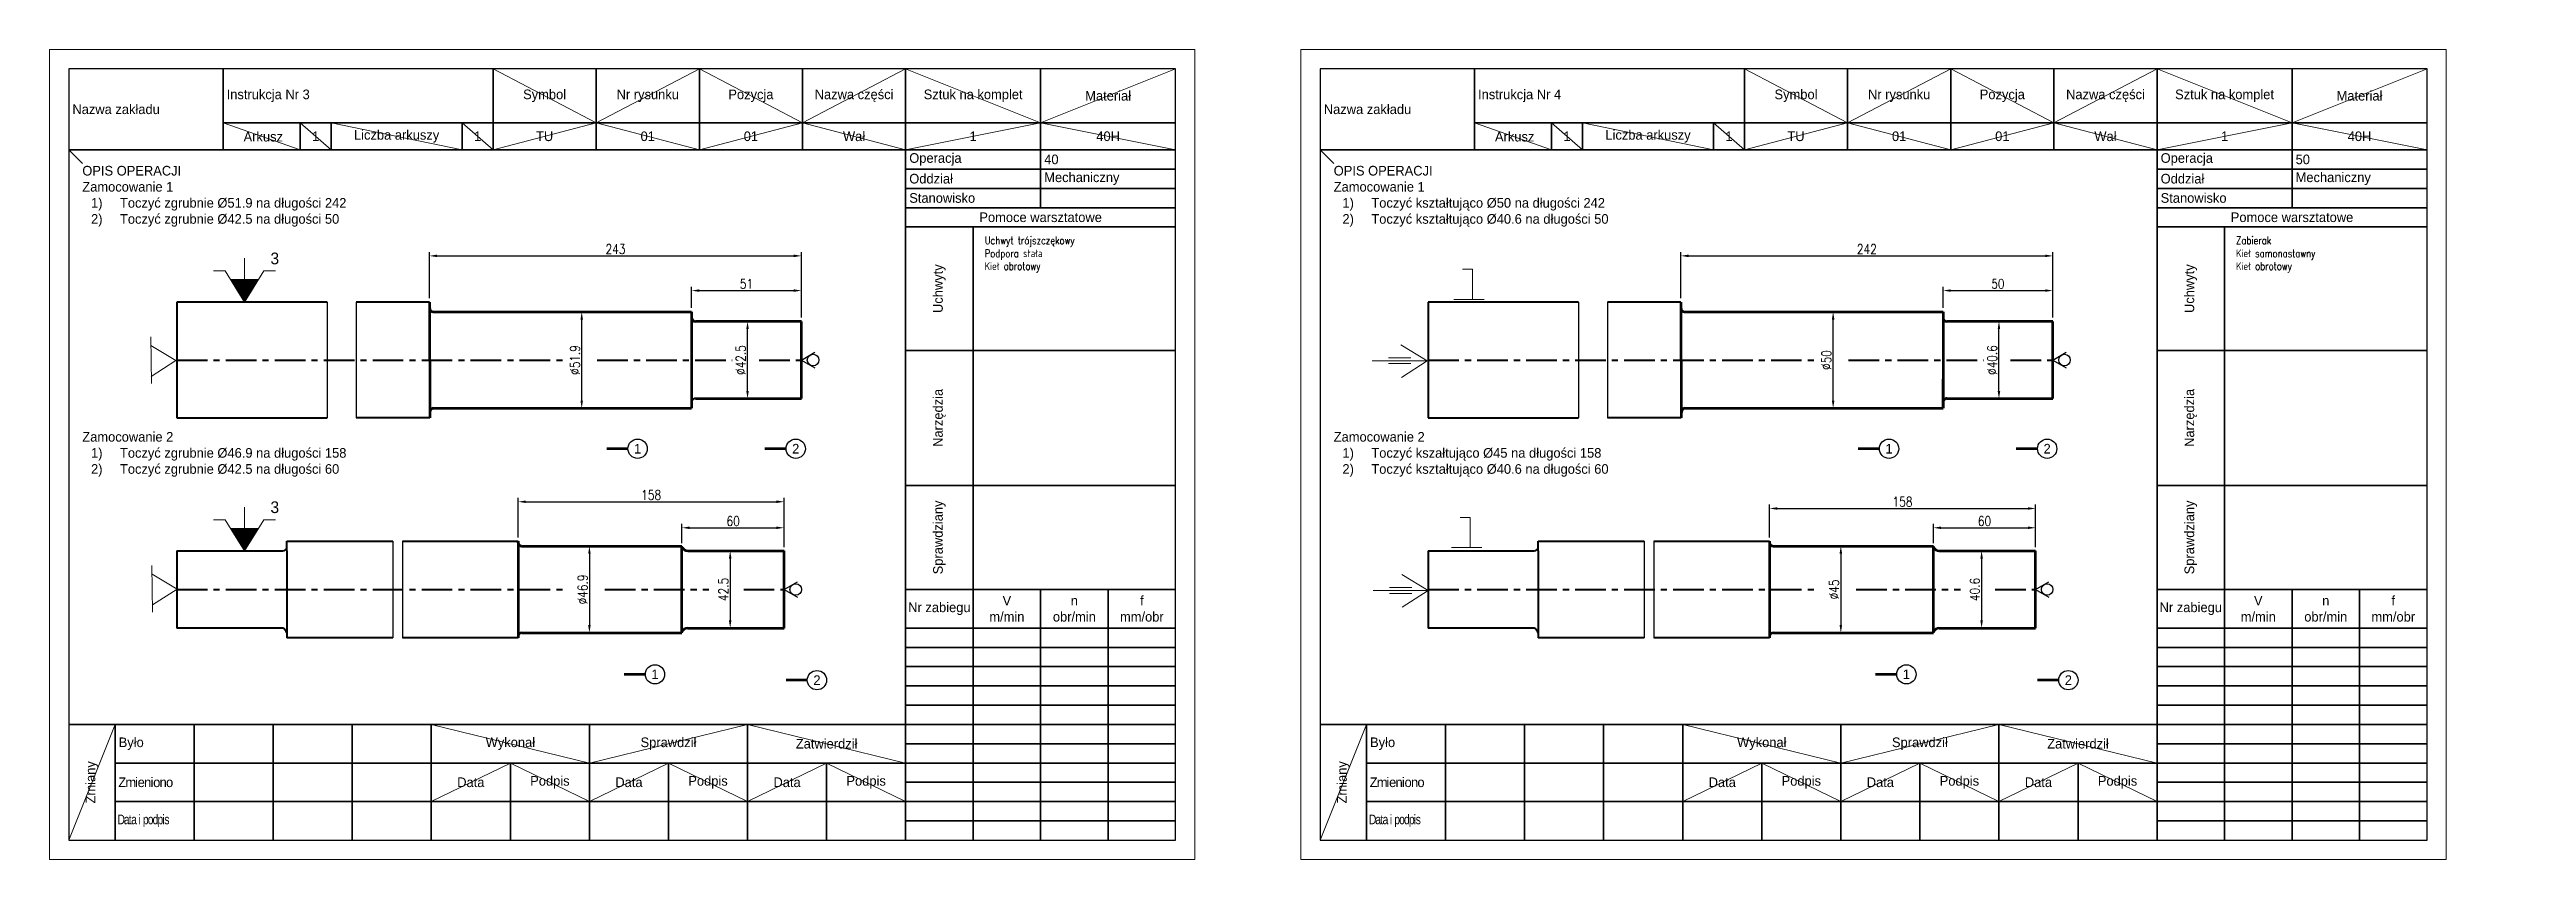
# Model space of a CAD drawing. Extents: x 817 to 2370, y -486 to 502.
# Drawn here: x 1728 to 2370, y -258 to -48 of the extents above; entities that cross this region are included whole.
import ezdxf

# ---------------------------------------------------------------- set-up
doc = ezdxf.new("R2010")
doc.units = 0
doc.header["$LTSCALE"] = 0.25
doc.header["$PDMODE"] = 2
doc.header["$PDSIZE"] = -5
doc.linetypes.add('CENTER', pattern=[50.8, 31.75, -6.35, 6.35, -6.35])
doc.layers.get('0').update_dxf_attribs({"color": 8, "linetype": 'CONTINUOUS'})
doc.layers.get('Defpoints').update_dxf_attribs({"linetype": 'CONTINUOUS'})
for name, color, linetype, lineweight in [('1', 7, 'CONTINUOUS', 30), ('AM_4', 3, 'CONTINUOUS', 25), ('AM_5', 3, 'CONTINUOUS', 25), ('AM_6', 2, 'CONTINUOUS', 35), ('AM_9', 253, 'CONTINUOUS', 0), ('Gruba linia', 7, 'CONTINUOUS', 50), ('wymiary', 100, 'CONTINUOUS', 20)]:
    doc.layers.add(name, color=color, linetype=linetype, lineweight=lineweight)
for name, color, linetype in [('Krawędzie', 7, 'CONTINUOUS'), ('Kreskowania i linie pomocnicze', 2, 'CONTINUOUS'), ('Osie', 2, 'CENTER')]:
    doc.layers.add(name, color=color, linetype=linetype)
doc.styles.add('ROMANS', font='romans', dxfattribs={"width": 0.8})
doc.linetypes.add('Amzigzag', pattern='A,0.0001,[136,genltshp.shx,S=0.04,R=0,X=0,Y=0],-11', length=11.0001)
doc.dimstyles.new('standard$0', dxfattribs={"dimtxt": 2.5, "dimasz": 2, "dimexe": 1, "dimexo": 1, "dimgap": 0.5, "dimtad": 1, "dimdec": 3, "dimrnd": 0.1, "dimzin": 12, "dimdsep": 46, "dimtxsty": 'ROMANS', "dimcen": 2.5, "dimclrd": 2, "dimclre": 2, "dimclrt": 256, "dimadec": 0, "dimazin": 0, "dimtfac": 0.72, "dimtdec": 3, "dimtmove": 0, "dimatfit": 0, "dimfxl": 1, "dimtvp": 0.72, "dimtolj": 1, "dimtzin": 12, "dimarcsym": 0})

msp = doc.modelspace()

# ---------------------------------------------------------------- texts
at = {"char_height": 2.5, "attachment_point": 1}
for s, insert in [('OPIS OPERACJI\\PZamocowanie 1\\P\\pxi-3,l3.90476,t3.90476;1)^IToczyć zgrubnie %%C51.9 na długości 242\\P2)^IToczyć zgrubnie %%C42.5 na długości 50', (1736, -78.6667)), ('OPIS OPERACJI\\PZamocowanie 1\\P\\pxi-3,l3.90476,t3.90476;1)^IToczyć kształtująco %%C50 na długości 242\\P2)^IToczyć kształtująco %%C40.6 na długości 50', (2060.5, -78.6667)), ('Zamocowanie 2\\P\\pxi-3,l3.90476,t3.90476;1)^IToczyć zgrubnie %%C46.9 na długości 158\\P2)^IToczyć zgrubnie %%C42.5 na długości 60', (1736, -147.6667)), ('Zamocowanie 2\\P\\pxi-3,l3.90476,t3.90476;1)^IToczyć kszałtująco %%C45 na długości 158\\P2)^IToczyć kształtująco %%C40.6 na długości 60', (2060.5, -147.6667))]:
    msp.add_mtext_dynamic_manual_height_columns(s, width=207.612669, gutter_width=12.5, heights=[0], dxfattribs=dict(at, insert=insert))
at = {"layer": '1', "char_height": 2.5, "attachment_point": 5}
for s, insert in [('1', (1880, -152)), ('2', (1921, -152)), ('2', (1921, -152)), ('1', (2204.5, -152)), ('2', (2245.5, -152)), ('2', (2245.5, -152)), ('1', (1884.5, -210.5)), ('2', (1926.5, -212)), ('2', (1926.5, -212)), ('1', (2209, -210.5)), ('2', (2251, -212)), ('2', (2251, -212))]:
    msp.add_mtext_dynamic_manual_height_columns(s, width=13.096774, gutter_width=12.5, heights=[0], dxfattribs=dict(at, insert=insert))
at = {"layer": 'AM_6', "char_height": 2.5}
for s, width, heights, insert, attachment_point in [(' Nazwa zakładu', 40, [16.375], (1732.5, -64), 4), ('Symbol', 26.75, [0], (1855.875, -60.5), 5), ('Nr rysunku', 26.75, [0], (1882.625, -60.5), 5), ('Pozycja', 26.75, [0], (1909.375, -60.5), 5), ('Nazwa części', 21.17559, [14.3491], (1936.125, -60.5), 5), ('Sztuk na komplet', 27.982124, [11.8269], (1967, -60.5), 5), ('Materiał', 35, [0], (2002, -60.5), 5), (' Nazwa zakładu', 40, [16.375], (2057, -64), 4), ('Symbol', 26.75, [0], (2180.375, -60.5), 5), ('Nr rysunku', 26.75, [0], (2207.125, -60.5), 5), ('Pozycja', 26.75, [0], (2233.875, -60.5), 5), ('Nazwa części', 21.17559, [14.3491], (2260.625, -60.5), 5), ('Sztuk na komplet', 27.982124, [11.8269], (2291.5, -60.5), 5), ('Materiał', 35, [0], (2326.5, -60.5), 5), ('Arkusz', 17.471147, [0], (1782.9249, -71.1057), 5), ('1', 8, [0], (1796.5, -71), 5), ('Liczba arkuszy', 40.01292, [0], (1817.5, -71), 5), ('1', 8, [0], (1838.5, -71), 5), ('{\\C1;TU}', 26.75, [0], (1855.875, -71), 5), ('01', 26.75, [0], (1882.625, -71), 5), ('01', 26.75, [0], (1909.375, -71), 5), ('Wał', 26.75, [0], (1936.125, -71), 5), ('1', 35, [0], (1967, -71), 5), ('{\\C1;40H}', 35, [0], (2002, -71), 5), ('Arkusz', 17.471147, [0], (2107.4249, -71.1057), 5), ('1', 8, [0], (2121, -71), 5), ('Liczba arkuszy', 40.01292, [0], (2142, -71), 5), ('1', 8, [0], (2163, -71), 5), ('{\\C1;TU}', 26.75, [0], (2180.375, -71), 5), ('01', 26.75, [0], (2207.125, -71), 5), ('01', 26.75, [0], (2233.875, -71), 5), ('Wał', 26.75, [0], (2260.625, -71), 5), ('1', 35, [0], (2291.5, -71), 5), ('{\\C1;40H}', 35, [0], (2326.5, -71), 5), (' Operacja', 35, [0], (1949.5, -77), 4), (' Operacja', 35, [0], (2274, -77), 4), (' Oddział', 35, [0], (1949.5, -82), 4), (' Mechaniczny', 35, [0], (1984.5, -82), 4), (' Oddział', 35, [0], (2274, -82), 4), (' Mechaniczny', 35, [0], (2309, -82), 4), (' Stanowisko', 35, [0], (1949.5, -87), 4), (' Stanowisko', 35, [0], (2274, -87), 4), ('Pomoce warsztatowe', 70, [0], (1984.5, -92), 5), ('Pomoce warsztatowe', 70, [0], (2309, -92), 5), ('Nr zabiegu', 17.499984, [0], (1958.25, -193.5), 5), ('V\\Pm/min', 17.5, [0], (1975.75, -193.5), 5), ('n\\Pobr/min', 17.499992, [0], (1993.25, -193.5), 5), ('f\\Pmm/obr', 17.500008, [0], (2010.75, -193.5), 5), ('Nr zabiegu', 17.499984, [0], (2282.75, -193.5), 5), ('V\\Pm/min', 17.5, [0], (2300.25, -193.5), 5), ('n\\Pobr/min', 17.499992, [0], (2317.75, -193.5), 5), ('f\\Pmm/obr', 17.500008, [0], (2335.25, -193.5), 5), (' Było', 20.5, [0], (1744.5, -228.5), 4), ('Wykonał', 41, [0], (1847, -228.5), 5), ('Sprawdził', 41, [0], (1888, -228.5), 5), ('Zatwierdził', 41.000016, [0], (1929, -228.5), 5), (' Było', 20.5, [0], (2069, -228.5), 4), ('Wykonał', 41, [0], (2171.5, -228.5), 5), ('Sprawdził', 41, [0], (2212.5, -228.5), 5), ('Zatwierdził', 41.000016, [0], (2253.5, -228.5), 5), ('{\\T0.9; Zmieniono}', 20.5, [0], (1744.5, -238.5), 4), ('Data', 20.5, [0], (1836.75, -238.5), 5), ('Podpis', 20.5, [0], (1857.25, -238.5), 5), ('Data', 20.5, [0], (1877.75, -238.5), 5), ('Podpis', 20.5, [0], (1898.25, -238.5), 5), ('Data', 20.5, [0], (1918.75, -238.5), 5), ('Podpis', 20.5, [0], (1939.25, -238.5), 5), ('{\\T0.9; Zmieniono}', 20.5, [0], (2069, -238.5), 4), ('Data', 20.5, [0], (2161.25, -238.5), 5), ('Podpis', 20.5, [0], (2181.75, -238.5), 5), ('Data', 20.5, [0], (2202.25, -238.5), 5), ('Podpis', 20.5, [0], (2222.75, -238.5), 5), ('Data', 20.5, [0], (2243.25, -238.5), 5), ('Podpis', 20.5, [0], (2263.75, -238.5), 5), ('{\\W0.8;\\T0.85; Data i podpis}', 20.5, [0], (1744.5, -248.5), 4), ('{\\W0.8;\\T0.85; Data i podpis}', 20.5, [0], (2069, -248.5), 4)]:
    msp.add_mtext_dynamic_manual_height_columns(s, width=width, gutter_width=12.5, heights=heights, dxfattribs=dict(at, insert=insert, attachment_point=attachment_point))
at = {"layer": 'AM_6', "color": 1, "char_height": 2.5, "attachment_point": 4}
for s, width, insert in [(' Instrukcja Nr 3', 70, (1772.5, -60.5)), (' Instrukcja Nr 4', 70, (2097, -60.5)), (' 40', 35, (1984.5, -77)), (' 50 ', 35, (2309, -77))]:
    msp.add_mtext_dynamic_manual_height_columns(s, width=width, gutter_width=12.5, heights=[0], dxfattribs=dict(at, insert=insert))
at = {"layer": 'AM_6', "char_height": 2.5, "attachment_point": 5, "rotation": 90}
for s, width, insert in [('Uchwyty', 17.5, (1958.25, -110.5)), ('Uchwyty', 17.5, (2282.75, -110.5)), ('Narzędzia', 17.5, (1958.25, -144)), ('Narzędzia', 17.5, (2282.75, -144)), ('Sprawdziany', 17.5, (1958.25, -175)), ('Sprawdziany', 17.5, (2282.75, -175)), ('Zmiany', 12, (1738.5, -238.5)), ('Zmiany', 12, (2063, -238.5))]:
    msp.add_mtext_dynamic_manual_height_columns(s, width=width, gutter_width=12.5, heights=[0], dxfattribs=dict(at, insert=insert))
at = {"layer": 'Kreskowania i linie pomocnicze', "color": 1, "lineweight": 40, "char_height": 2, "attachment_point": 1, "style": 'ROMANS'}
for s, insert in [('Uchwyt trójszczękowy\\PPodpora stała\\PKieł obrotowy', (1970, -97)), ('Zabierak\\PKieł samonastawny\\PKieł obrotowy', (2294.5, -97))]:
    msp.add_mtext_dynamic_manual_height_columns(s, width=46.5, gutter_width=10, heights=[0], dxfattribs=dict(at, insert=insert))
at = {"layer": 'wymiary', "char_height": 3.0336, "attachment_point": 1}
for insert in [(1784.7818, -101.1486), (1784.7818, -165.6486)]:
    msp.add_mtext_dynamic_manual_height_columns('3', width=2.954504, gutter_width=12.5, heights=[0], dxfattribs=dict(at, insert=insert))

# ---------------------------------------------------------------- blocks, each defined once
blk = doc.blocks.new('*D37')
at = {"layer": 'AM_5', "color": 2, "lineweight": -2, "transparency": 16777216}
for p, q in [((1826, -113), (1826, -101)), ((1828, -102), (1920.5, -102)), ((1922.5, -118), (1922.5, -101))]:
    blk.add_line(p, q, dxfattribs=at)
at = {"layer": 'AM_5', "color": 2, "lineweight": 40, "transparency": 16777216}
for points in [[(1828, -101.67), (1828, -102.33), (1826, -102)], [(1920.5, -101.67), (1920.5, -102.33), (1922.5, -102)]]:
    blk.add_solid(points, dxfattribs=at)
at = {"layer": 'Defpoints', "color": 0, "lineweight": 40, "transparency": 16777216}
for p in [(1922.5, -102), (1826, -114), (1922.5, -119)]:
    blk.add_point(p, dxfattribs=at)
at = {"layer": 'AM_5', "transparency": 16777216, "insert": (1874.25, -100.25), "char_height": 2.5, "attachment_point": 5, "style": 'ROMANS'}
blk.add_mtext('\\A1;243', dxfattribs=at)
blk = doc.blocks.new('*D38')
at = {"layer": 'AM_5', "color": 2, "lineweight": -2, "transparency": 16777216}
for p, q in [((1894, -115.5), (1894, -110)), ((1896, -111), (1920.5, -111)), ((1922.5, -118), (1922.5, -110))]:
    blk.add_line(p, q, dxfattribs=at)
at = {"layer": 'AM_5', "color": 2, "lineweight": 40, "transparency": 16777216}
for points in [[(1896, -110.67), (1896, -111.33), (1894, -111)], [(1920.5, -110.67), (1920.5, -111.33), (1922.5, -111)]]:
    blk.add_solid(points, dxfattribs=at)
at = {"layer": 'Defpoints', "color": 0, "lineweight": 40, "transparency": 16777216}
for p in [(1922.5, -111), (1894, -116.5), (1922.5, -119)]:
    blk.add_point(p, dxfattribs=at)
at = {"layer": 'AM_5', "transparency": 16777216, "insert": (1908.25, -109.25), "char_height": 2.5, "attachment_point": 5, "style": 'ROMANS'}
blk.add_mtext('\\A1;51', dxfattribs=at)
blk = doc.blocks.new('*D39')
at = {"layer": 'AM_5', "color": 2, "lineweight": -2, "transparency": 16777216}
for p, q in [((1865.5, -116.5), (1864.5, -116.5)), ((1865.5, -139.5), (1865.5, -118.5)), ((1865.5, -141.5), (1864.5, -141.5))]:
    blk.add_line(p, q, dxfattribs=at)
at = {"layer": 'AM_5', "color": 2, "lineweight": 40, "transparency": 16777216}
for points in [[(1865.17, -118.5), (1865.83, -118.5), (1865.5, -116.5)], [(1865.17, -139.5), (1865.83, -139.5), (1865.5, -141.5)]]:
    blk.add_solid(points, dxfattribs=at)
at = {"layer": 'Defpoints', "color": 0, "lineweight": 40, "transparency": 16777216}
for p in [(1865.5, -116.5), (1866.5, -116.5), (1866.5, -141.5)]:
    blk.add_point(p, dxfattribs=at)
at = {"layer": 'AM_5', "transparency": 16777216, "insert": (1863.75, -129), "char_height": 2.5, "attachment_point": 5, "rotation": 90, "style": 'ROMANS'}
blk.add_mtext('\\A1;%%C51.9', dxfattribs=at)
blk = doc.blocks.new('*D40')
at = {"layer": 'AM_5', "color": 2, "lineweight": -2, "transparency": 16777216}
for p, q in [((1907.75, -119), (1907.5, -119)), ((1908.5, -137), (1908.5, -121)), ((1907.75, -139), (1907.5, -139))]:
    blk.add_line(p, q, dxfattribs=at)
at = {"layer": 'AM_5', "color": 2, "lineweight": 40, "transparency": 16777216}
for points in [[(1908.17, -121), (1908.83, -121), (1908.5, -119)], [(1908.17, -137), (1908.83, -137), (1908.5, -139)]]:
    blk.add_solid(points, dxfattribs=at)
at = {"layer": 'Defpoints', "color": 0, "lineweight": 40, "transparency": 16777216}
for p in [(1908.5, -119), (1908.75, -119), (1908.75, -139)]:
    blk.add_point(p, dxfattribs=at)
at = {"layer": 'AM_5', "transparency": 16777216, "insert": (1906.75, -129), "char_height": 2.5, "attachment_point": 5, "rotation": 90, "style": 'ROMANS'}
blk.add_mtext('\\A1;%%C42.5', dxfattribs=at)
blk = doc.blocks.new('*D41')
at = {"layer": 'AM_5', "color": 2, "lineweight": -2, "transparency": 16777216}
for p, q in [((1867.5, -177.25), (1866.5, -177.25)), ((1867.5, -179.25), (1867.5, -197.75)), ((1867, -199.75), (1866.5, -199.75))]:
    blk.add_line(p, q, dxfattribs=at)
at = {"layer": 'AM_5', "color": 2, "lineweight": 40, "transparency": 16777216}
for points in [[(1867.17, -179.25), (1867.83, -179.25), (1867.5, -177.25)], [(1867.17, -197.75), (1867.83, -197.75), (1867.5, -199.75)]]:
    blk.add_solid(points, dxfattribs=at)
at = {"layer": 'Defpoints', "color": 0, "lineweight": 40, "transparency": 16777216}
for p in [(1868.5, -177.25), (1867.5, -199.75), (1868, -199.75)]:
    blk.add_point(p, dxfattribs=at)
at = {"layer": 'AM_5', "transparency": 16777216, "insert": (1865.75, -188.5), "char_height": 2.5, "attachment_point": 5, "rotation": 90, "style": 'ROMANS'}
blk.add_mtext('\\A1;%%C46.9', dxfattribs=at)
blk = doc.blocks.new('*D42')
at = {"layer": 'AM_5', "color": 2, "lineweight": -2, "transparency": 16777216}
for p, q in [((1903.75, -178.5), (1903, -178.5)), ((1904, -180.5), (1904, -196.5)), ((1903.75, -198.5), (1903, -198.5))]:
    blk.add_line(p, q, dxfattribs=at)
at = {"layer": 'AM_5', "color": 2, "lineweight": 40, "transparency": 16777216}
for points in [[(1903.67, -180.5), (1904.33, -180.5), (1904, -178.5)], [(1903.67, -196.5), (1904.33, -196.5), (1904, -198.5)]]:
    blk.add_solid(points, dxfattribs=at)
at = {"layer": 'Defpoints', "color": 0, "lineweight": 40, "transparency": 16777216}
for p in [(1904.75, -178.5), (1904, -198.5), (1904.75, -198.5)]:
    blk.add_point(p, dxfattribs=at)
at = {"layer": 'AM_5', "transparency": 16777216, "insert": (1902.25, -188.5), "char_height": 2.5, "attachment_point": 5, "rotation": 90, "style": 'ROMANS'}
blk.add_mtext('\\A1;42.5', dxfattribs=at)
blk = doc.blocks.new('*D43')
at = {"layer": 'AM_5', "color": 2, "lineweight": -2, "transparency": 16777216}
for p, q in [((1849, -175), (1849, -164.75)), ((1851, -165.75), (1916, -165.75)), ((1918, -177.5), (1918, -164.75))]:
    blk.add_line(p, q, dxfattribs=at)
at = {"layer": 'AM_5', "color": 2, "lineweight": 40, "transparency": 16777216}
for points in [[(1851, -165.42), (1851, -166.08), (1849, -165.75)], [(1916, -165.42), (1916, -166.08), (1918, -165.75)]]:
    blk.add_solid(points, dxfattribs=at)
at = {"layer": 'Defpoints', "color": 0, "lineweight": 40, "transparency": 16777216}
for p in [(1918, -165.75), (1849, -176), (1918, -178.5)]:
    blk.add_point(p, dxfattribs=at)
at = {"layer": 'AM_5', "transparency": 16777216, "insert": (1883.5, -164), "char_height": 2.5, "attachment_point": 5, "style": 'ROMANS'}
blk.add_mtext('\\A1;158', dxfattribs=at)
blk = doc.blocks.new('*D44')
at = {"layer": 'AM_5', "color": 2, "lineweight": -2, "transparency": 16777216}
for p, q in [((1891.5, -176.5), (1891.5, -171.5)), ((1893.5, -172.5), (1916, -172.5)), ((1918, -177.5), (1918, -171.5))]:
    blk.add_line(p, q, dxfattribs=at)
at = {"layer": 'AM_5', "color": 2, "lineweight": 40, "transparency": 16777216}
for points in [[(1893.5, -172.17), (1893.5, -172.83), (1891.5, -172.5)], [(1916, -172.17), (1916, -172.83), (1918, -172.5)]]:
    blk.add_solid(points, dxfattribs=at)
at = {"layer": 'Defpoints', "color": 0, "lineweight": 40, "transparency": 16777216}
for p in [(1918, -172.5), (1891.5, -177.5), (1918, -178.5)]:
    blk.add_point(p, dxfattribs=at)
at = {"layer": 'AM_5', "transparency": 16777216, "insert": (1904.75, -170.75), "char_height": 2.5, "attachment_point": 5, "style": 'ROMANS'}
blk.add_mtext('\\A1;60', dxfattribs=at)
blk = doc.blocks.new('*D45')
at = {"layer": 'AM_5', "color": 2, "lineweight": -2, "transparency": 16777216}
for p, q in [((2150.5, -113), (2150.5, -101)), ((2152.5, -102), (2245, -102)), ((2247, -118), (2247, -101))]:
    blk.add_line(p, q, dxfattribs=at)
at = {"layer": 'AM_5', "color": 2, "lineweight": 40, "transparency": 16777216}
for points in [[(2152.5, -101.67), (2152.5, -102.33), (2150.5, -102)], [(2245, -101.67), (2245, -102.33), (2247, -102)]]:
    blk.add_solid(points, dxfattribs=at)
at = {"layer": 'Defpoints', "color": 0, "lineweight": 40, "transparency": 16777216}
for p in [(2247, -102), (2150.5, -114), (2247, -119)]:
    blk.add_point(p, dxfattribs=at)
at = {"layer": 'AM_5', "transparency": 16777216, "insert": (2198.75, -100.25), "char_height": 2.5, "attachment_point": 5, "style": 'ROMANS'}
blk.add_mtext('\\A1;242', dxfattribs=at)
blk = doc.blocks.new('*D46')
at = {"layer": 'AM_5', "color": 2, "lineweight": -2, "transparency": 16777216}
for p, q in [((2218.5, -115.5), (2218.5, -110)), ((2220.5, -111), (2245, -111)), ((2247, -118), (2247, -110))]:
    blk.add_line(p, q, dxfattribs=at)
at = {"layer": 'AM_5', "color": 2, "lineweight": 40, "transparency": 16777216}
for points in [[(2220.5, -110.67), (2220.5, -111.33), (2218.5, -111)], [(2245, -110.67), (2245, -111.33), (2247, -111)]]:
    blk.add_solid(points, dxfattribs=at)
at = {"layer": 'Defpoints', "color": 0, "lineweight": 40, "transparency": 16777216}
for p in [(2247, -111), (2218.5, -116.5), (2247, -119)]:
    blk.add_point(p, dxfattribs=at)
at = {"layer": 'AM_5', "transparency": 16777216, "insert": (2232.75, -109.25), "char_height": 2.5, "attachment_point": 5, "style": 'ROMANS'}
blk.add_mtext('\\A1;50', dxfattribs=at)
blk = doc.blocks.new('*D47')
at = {"layer": 'AM_5', "color": 2, "lineweight": -2, "transparency": 16777216}
for p, q in [((2190, -116.5), (2189, -116.5)), ((2190, -139.5), (2190, -118.5)), ((2190, -141.5), (2189, -141.5))]:
    blk.add_line(p, q, dxfattribs=at)
at = {"layer": 'AM_5', "color": 2, "lineweight": 40, "transparency": 16777216}
for points in [[(2189.67, -118.5), (2190.33, -118.5), (2190, -116.5)], [(2189.67, -139.5), (2190.33, -139.5), (2190, -141.5)]]:
    blk.add_solid(points, dxfattribs=at)
at = {"layer": 'Defpoints', "color": 0, "lineweight": 40, "transparency": 16777216}
for p in [(2190, -116.5), (2191, -116.5), (2191, -141.5)]:
    blk.add_point(p, dxfattribs=at)
at = {"layer": 'AM_5', "transparency": 16777216, "insert": (2188.25, -129), "char_height": 2.5, "attachment_point": 5, "rotation": 90, "style": 'ROMANS'}
blk.add_mtext('\\A1;%%C50', dxfattribs=at)
blk = doc.blocks.new('*D48')
at = {"layer": 'AM_5', "color": 2, "lineweight": -2, "transparency": 16777216}
for p, q in [((2232.25, -119), (2232, -119)), ((2233, -137), (2233, -121)), ((2232.25, -139), (2232, -139))]:
    blk.add_line(p, q, dxfattribs=at)
at = {"layer": 'AM_5', "color": 2, "lineweight": 40, "transparency": 16777216}
for points in [[(2232.67, -121), (2233.33, -121), (2233, -119)], [(2232.67, -137), (2233.33, -137), (2233, -139)]]:
    blk.add_solid(points, dxfattribs=at)
at = {"layer": 'Defpoints', "color": 0, "lineweight": 40, "transparency": 16777216}
for p in [(2233, -119), (2233.25, -119), (2233.25, -139)]:
    blk.add_point(p, dxfattribs=at)
at = {"layer": 'AM_5', "transparency": 16777216, "insert": (2231.25, -129), "char_height": 2.5, "attachment_point": 5, "rotation": 90, "style": 'ROMANS'}
blk.add_mtext('\\A1;%%C40.6', dxfattribs=at)
blk = doc.blocks.new('*D49')
at = {"layer": 'AM_5', "color": 2, "lineweight": -2, "transparency": 16777216}
for p, q in [((2192, -177.25), (2191, -177.25)), ((2192, -179.25), (2192, -197.75)), ((2191.5, -199.75), (2191, -199.75))]:
    blk.add_line(p, q, dxfattribs=at)
at = {"layer": 'AM_5', "color": 2, "lineweight": 40, "transparency": 16777216}
for points in [[(2191.67, -179.25), (2192.33, -179.25), (2192, -177.25)], [(2191.67, -197.75), (2192.33, -197.75), (2192, -199.75)]]:
    blk.add_solid(points, dxfattribs=at)
at = {"layer": 'Defpoints', "color": 0, "lineweight": 40, "transparency": 16777216}
for p in [(2193, -177.25), (2192, -199.75), (2192.5, -199.75)]:
    blk.add_point(p, dxfattribs=at)
at = {"layer": 'AM_5', "transparency": 16777216, "insert": (2190.25, -188.5), "char_height": 2.5, "attachment_point": 5, "rotation": 90, "style": 'ROMANS'}
blk.add_mtext('\\A1;%%C45', dxfattribs=at)
blk = doc.blocks.new('*D50')
at = {"layer": 'AM_5', "color": 2, "lineweight": -2, "transparency": 16777216}
for p, q in [((2228.25, -178.5), (2227.5, -178.5)), ((2228.5, -180.5), (2228.5, -196.5)), ((2228.25, -198.5), (2227.5, -198.5))]:
    blk.add_line(p, q, dxfattribs=at)
at = {"layer": 'AM_5', "color": 2, "lineweight": 40, "transparency": 16777216}
for points in [[(2228.17, -180.5), (2228.83, -180.5), (2228.5, -178.5)], [(2228.17, -196.5), (2228.83, -196.5), (2228.5, -198.5)]]:
    blk.add_solid(points, dxfattribs=at)
at = {"layer": 'Defpoints', "color": 0, "lineweight": 40, "transparency": 16777216}
for p in [(2229.25, -178.5), (2228.5, -198.5), (2229.25, -198.5)]:
    blk.add_point(p, dxfattribs=at)
at = {"layer": 'AM_5', "transparency": 16777216, "insert": (2226.75, -188.5), "char_height": 2.5, "attachment_point": 5, "rotation": 90, "style": 'ROMANS'}
blk.add_mtext('\\A1;40.6', dxfattribs=at)
blk = doc.blocks.new('*D51')
at = {"layer": 'AM_5', "color": 2, "lineweight": -2, "transparency": 16777216}
for p, q in [((2173.5, -175), (2173.5, -166.5)), ((2242.5, -177.5), (2242.5, -166.5)), ((2175.5, -167.5), (2240.5, -167.5))]:
    blk.add_line(p, q, dxfattribs=at)
at = {"layer": 'AM_5', "color": 2, "lineweight": 40, "transparency": 16777216}
for points in [[(2175.5, -167.17), (2175.5, -167.83), (2173.5, -167.5)], [(2240.5, -167.17), (2240.5, -167.83), (2242.5, -167.5)]]:
    blk.add_solid(points, dxfattribs=at)
at = {"layer": 'Defpoints', "color": 0, "lineweight": 40, "transparency": 16777216}
for p in [(2242.5, -167.5), (2173.5, -176), (2242.5, -178.5)]:
    blk.add_point(p, dxfattribs=at)
at = {"layer": 'AM_5', "transparency": 16777216, "insert": (2208, -165.75), "char_height": 2.5, "attachment_point": 5, "style": 'ROMANS'}
blk.add_mtext('\\A1;158', dxfattribs=at)
blk = doc.blocks.new('*D52')
at = {"layer": 'AM_5', "color": 2, "lineweight": -2, "transparency": 16777216}
for p, q in [((2216, -176.5), (2216, -171.5)), ((2218, -172.5), (2240.5, -172.5)), ((2242.5, -177.5), (2242.5, -171.5))]:
    blk.add_line(p, q, dxfattribs=at)
at = {"layer": 'AM_5', "color": 2, "lineweight": 40, "transparency": 16777216}
for points in [[(2218, -172.17), (2218, -172.83), (2216, -172.5)], [(2240.5, -172.17), (2240.5, -172.83), (2242.5, -172.5)]]:
    blk.add_solid(points, dxfattribs=at)
at = {"layer": 'Defpoints', "color": 0, "lineweight": 40, "transparency": 16777216}
for p in [(2242.5, -172.5), (2216, -177.5), (2242.5, -178.5)]:
    blk.add_point(p, dxfattribs=at)
at = {"layer": 'AM_5', "transparency": 16777216, "insert": (2229.25, -170.75), "char_height": 2.5, "attachment_point": 5, "style": 'ROMANS'}
blk.add_mtext('\\A1;60', dxfattribs=at)

# ---------------------------------------------------------------- dimensions: what is measured, and where the dimension line sits
at = {"layer": 'AM_5'}
for base, p1, p2, text, picture, middle in [((1922.5, -102), (1826, -114), (1922.5, -119), '243', '*D37', (1874.25, -100.25)), ((2247, -102), (2150.5, -114), (2247, -119), '242', '*D45', (2198.75, -100.25)), ((2242.5, -167.5), (2173.5, -176), (2242.5, -178.5), '158', '*D51', (2208, -165.75)), ((2242.5, -172.5), (2216, -177.5), (2242.5, -178.5), '60', '*D52', (2229.25, -170.75))]:
    dim = msp.add_linear_dim(base=base, p1=p1, p2=p2, text=text, dimstyle='standard$0', override={"dimpost": ''}, dxfattribs=at)
    dim.commit()
    dim.dimension.update_dxf_attribs({"geometry": picture, "text_midpoint": middle})
for base, p1, p2, angle, text, picture, middle in [((1922.5, -111), (1894, -116.5), (1922.5, -119), 359.9999944, '51', '*D38', (1908.25, -109.25)), ((2247, -111), (2218.5, -116.5), (2247, -119), 359.9999944, '50', '*D46', (2232.75, -109.25)), ((1865.5, -116.5), (1866.5, -141.5), (1866.5, -116.5), 90, '%%C51.9', '*D39', (1863.75, -129)), ((1908.5, -119), (1908.75, -139), (1908.75, -119), 90, '%%C42.5', '*D40', (1906.75, -129)), ((2190, -116.5), (2191, -141.5), (2191, -116.5), 90, '%%C50', '*D47', (2188.25, -129)), ((2233, -119), (2233.25, -139), (2233.25, -119), 90, '%%C40.6', '*D48', (2231.25, -129)), ((1867.5, -199.75), (1868.5, -177.25), (1868, -199.75), 90, '%%C46.9', '*D41', (1865.75, -188.5)), ((1904, -198.5), (1904.75, -178.5), (1904.75, -198.5), 90, '42.5', '*D42', (1902.25, -188.5)), ((2192, -199.75), (2193, -177.25), (2192.5, -199.75), 90, '%%C45', '*D49', (2190.25, -188.5)), ((2228.5, -198.5), (2229.25, -178.5), (2229.25, -198.5), 90, '40.6', '*D50', (2226.75, -188.5))]:
    dim = msp.add_linear_dim(base=base, p1=p1, p2=p2, angle=angle, text=text, dimstyle='standard$0', override={"dimpost": ''}, dxfattribs=at)
    dim.commit()
    dim.dimension.update_dxf_attribs({"geometry": picture, "text_midpoint": middle})
dim = msp.add_linear_dim(base=(1918, -165.75), p1=(1849, -176), p2=(1918, -178.5), text='158', dimstyle='standard$0', dxfattribs=at)
dim.commit()
dim.dimension.update_dxf_attribs({"geometry": '*D43', "text_midpoint": (1883.5, -165.75), "dimtype": 160})
dim = msp.add_linear_dim(base=(1918, -172.5), p1=(1891.5, -177.5), p2=(1918, -178.5), text='60', dimstyle='standard$0', dxfattribs=at)
dim.commit()
dim.dimension.update_dxf_attribs({"geometry": '*D44', "text_midpoint": (1904.75, -170.75)})

# ---------------------------------------------------------------- hatches: boundary and pattern name
at = {"layer": 'wymiary'}
h = msp.add_hatch(color=256, dxfattribs=at)
h.dxf.hatch_style = 1
h.paths.add_polyline_path([(1781.706, -108.1558), (1774.4258, -108.1558), (1778.0659, -114)])
h = msp.add_hatch(color=256, dxfattribs=at)
h.dxf.hatch_style = 1
h.paths.add_polyline_path([(1781.706, -172.6558), (1774.4258, -172.6558), (1778.0659, -178.5)])

# ---------------------------------------------------------------- linework, layer by layer
at = {"layer": '1'}
for points in [[(1732.5, -253.5), (2019.5, -253.5), (2019.5, -53.5), (1732.5, -53.5)], [(2057, -253.5), (2344, -253.5), (2344, -53.5), (2057, -53.5)]]:
    msp.add_lwpolyline(points, close=True, dxfattribs=at)
for centre in [(1880, -152), (1921, -152), (1921, -152), (2204.5, -152), (2245.5, -152), (2245.5, -152), (1884.5, -210.5), (1926.5, -212), (1926.5, -212), (2209, -210.5), (2251, -212), (2251, -212)]:
    msp.add_circle(centre, 2.5, dxfattribs=at)
at = {"layer": 'AM_4', "linetype": 'Amzigzag'}
for p, q in [((1780, -114), (1780, -114)), ((1780, -114), (1780, -114)), ((1780, -114), (1780, -114)), ((1799.5, -114), (1799.5, -114)), ((1799.5, -114), (1799.5, -114)), ((1799.5, -114), (1799.5, -114)), ((1799.5, -114), (1799.5, -114)), ((1799.5, -114), (1799.5, -144)), ((1807, -114), (1807, -144)), ((2124, -114), (2124, -144)), ((2131.5, -114), (2131.5, -144)), ((1816.5, -176), (1816.5, -201)), ((1819, -176), (1819, -201)), ((2141, -176), (2141, -201)), ((2143.5, -176), (2143.5, -201))]:
    msp.add_line(p, q, dxfattribs=at)
at = {"layer": 'AM_4'}
for p, q in [((1922.5, -129), (1925.9641, -127)), ((2247, -129), (2250.4641, -127)), ((1922.5, -129), (1925.9641, -131)), ((2247, -129), (2250.4641, -131)), ((1918, -188.5), (1921.4641, -186.5)), ((1918, -188.5), (1921.4641, -190.5)), ((2242.5, -188.5), (2245.9641, -186.5)), ((2242.5, -188.5), (2245.9641, -190.5))]:
    msp.add_line(p, q, dxfattribs=at)
at = {"layer": 'AM_4', "ltscale": 0.5}
for centre in [(1925.5, -129), (2250, -129), (1921, -188.5), (2245.5, -188.5)]:
    msp.add_circle(centre, 1.5, dxfattribs=at)
at = {"layer": 'AM_6'}
for p, q in [((1772.5, -53.5), (1772.5, -74.5)), ((1842.5, -53.5), (1842.5, -74.5)), ((1869.25, -74.5), (1869.25, -53.5)), ((1896, -74.5), (1896, -53.5)), ((1922.75, -74.5), (1922.75, -53.5)), ((1949.5, -253.5), (1949.5, -53.5)), ((1984.5, -53.5), (1984.5, -89.5)), ((2097, -53.5), (2097, -74.5)), ((2167, -53.5), (2167, -74.5)), ((2193.75, -74.5), (2193.75, -53.5)), ((2220.5, -74.5), (2220.5, -53.5)), ((2247.25, -74.5), (2247.25, -53.5)), ((2274, -253.5), (2274, -53.5)), ((2309, -53.5), (2309, -89.5)), ((2019.5, -67.5), (1772.5, -67.5)), ((1792.5, -67.5), (1792.5, -74.5)), ((1800.5, -74.5), (1800.5, -67.5)), ((1834.5, -74.5), (1834.5, -67.5)), ((2344, -67.5), (2097, -67.5)), ((2117, -67.5), (2117, -74.5)), ((2125, -74.5), (2125, -67.5)), ((2159, -74.5), (2159, -67.5)), ((1732.5, -74.5), (2019.5, -74.5)), ((2057, -74.5), (2344, -74.5)), ((2019.5, -79.5), (1949.5, -79.5)), ((2344, -79.5), (2274, -79.5)), ((1949.5, -84.5), (2019.5, -84.5)), ((1949.5, -89.5), (2019.5, -89.5)), ((2274, -84.5), (2344, -84.5)), ((2274, -89.5), (2344, -89.5)), ((1949.5, -94.5), (2019.5, -94.5)), ((1967, -94.5), (1967, -253.5)), ((2274, -94.5), (2344, -94.5)), ((2291.5, -94.5), (2291.5, -253.5)), ((1949.5, -126.5), (2019.5, -126.5)), ((2274, -126.5), (2344, -126.5)), ((1949.5, -161.5), (2019.5, -161.5)), ((2274, -161.5), (2344, -161.5)), ((2019.5, -188.5), (1949.5, -188.5)), ((1984.5, -188.5), (1984.5, -253.5)), ((2002, -188.5), (2002, -253.5)), ((2344, -188.5), (2274, -188.5)), ((2309, -188.5), (2309, -253.5)), ((2326.5, -188.5), (2326.5, -253.5)), ((2019.5, -198.5), (1949.5, -198.5)), ((2344, -198.5), (2274, -198.5)), ((2019.5, -203.5), (1949.5, -203.5)), ((2344, -203.5), (2274, -203.5)), ((2019.5, -208.5), (1949.5, -208.5)), ((2344, -208.5), (2274, -208.5)), ((2019.5, -213.5), (1949.5, -213.5)), ((2344, -213.5), (2274, -213.5)), ((1949.5, -223.5), (1732.5, -223.5)), ((1744.5, -223.5), (1744.5, -253.5)), ((1765, -223.5), (1765, -253.5)), ((1785.5, -223.5), (1785.5, -253.5)), ((1806, -223.5), (1806, -253.5)), ((1826.5, -223.5), (1826.5, -253.5)), ((1867.5, -223.5), (1867.5, -253.5)), ((1908.5, -223.5), (1908.5, -253.5)), ((2019.5, -218.5), (1949.5, -218.5)), ((2019.5, -223.5), (1949.5, -223.5)), ((2274, -223.5), (2057, -223.5)), ((2069, -223.5), (2069, -253.5)), ((2089.5, -223.5), (2089.5, -253.5)), ((2110, -223.5), (2110, -253.5)), ((2130.5, -223.5), (2130.5, -253.5)), ((2151, -223.5), (2151, -253.5)), ((2192, -223.5), (2192, -253.5)), ((2233, -223.5), (2233, -253.5)), ((2344, -218.5), (2274, -218.5)), ((2344, -223.5), (2274, -223.5)), ((2019.5, -228.5), (1949.5, -228.5)), ((2344, -228.5), (2274, -228.5)), ((1949.5, -233.5), (1744.5, -233.5)), ((1847, -233.5), (1847, -253.5)), ((1888, -233.5), (1888, -253.5)), ((1929, -253.5), (1929, -233.5)), ((2019.5, -233.5), (1949.5, -233.5)), ((2274, -233.5), (2069, -233.5)), ((2171.5, -233.5), (2171.5, -253.5)), ((2212.5, -233.5), (2212.5, -253.5)), ((2253.5, -253.5), (2253.5, -233.5)), ((2344, -233.5), (2274, -233.5)), ((1744.5, -243.5), (1949.5, -243.5)), ((2019.5, -238.5), (1949.5, -238.5)), ((2019.5, -243.5), (1949.5, -243.5)), ((2069, -243.5), (2274, -243.5)), ((2344, -238.5), (2274, -238.5)), ((2344, -243.5), (2274, -243.5)), ((2019.5, -248.5), (1949.5, -248.5)), ((2344, -248.5), (2274, -248.5))]:
    msp.add_line(p, q, dxfattribs=at)
at = {"layer": 'AM_9'}
for p, q in [((1842.5, -53.5), (1869.25, -67.5)), ((1869.25, -67.5), (1896, -53.5)), ((1896, -53.5), (1922.75, -67.5)), ((1922.75, -67.5), (1949.5, -53.5)), ((1949.5, -53.5), (1984.5, -67.5)), ((1984.5, -67.5), (2019.5, -53.5)), ((2167, -53.5), (2193.75, -67.5)), ((2193.75, -67.5), (2220.5, -53.5)), ((2220.5, -53.5), (2247.25, -67.5)), ((2247.25, -67.5), (2274, -53.5)), ((2274, -53.5), (2309, -67.5)), ((2309, -67.5), (2344, -53.5)), ((1792.5, -74.5), (1772.5, -67.5)), ((1792.5, -67.5), (1800.5, -74.5)), ((1834.5, -74.5), (1800.5, -67.5)), ((1842.5, -74.5), (1834.5, -67.5)), ((1869.25, -67.5), (1842.5, -74.5)), ((1896, -74.5), (1869.25, -67.5)), ((1922.75, -67.5), (1896, -74.5)), ((1949.5, -74.5), (1922.75, -67.5)), ((1984.5, -67.5), (1949.5, -74.5)), ((2019.5, -74.5), (1984.5, -67.5)), ((2117, -74.5), (2097, -67.5)), ((2117, -67.5), (2125, -74.5)), ((2159, -74.5), (2125, -67.5)), ((2167, -74.5), (2159, -67.5)), ((2193.75, -67.5), (2167, -74.5)), ((2220.5, -74.5), (2193.75, -67.5)), ((2247.25, -67.5), (2220.5, -74.5)), ((2274, -74.5), (2247.25, -67.5)), ((2309, -67.5), (2274, -74.5)), ((2344, -74.5), (2309, -67.5)), ((1732.5, -74.5), (1736.0355, -78.0355)), ((1842.5, -70.8921), (1842.5, -70.8921)), ((2057, -74.5), (2060.5355, -78.0355)), ((2167, -70.8921), (2167, -70.8921)), ((1732.5, -253.5), (1744.5, -223.5)), ((1867.5, -233.5), (1826.5, -223.5)), ((1908.5, -223.5), (1867.5, -233.5)), ((1949.5, -233.5), (1908.5, -223.5)), ((2057, -253.5), (2069, -223.5)), ((2192, -233.5), (2151, -223.5)), ((2233, -223.5), (2192, -233.5)), ((2274, -233.5), (2233, -223.5)), ((1826.5, -243.5), (1847, -233.5)), ((1847, -233.5), (1867.5, -243.5)), ((1867.5, -243.5), (1888, -233.5)), ((1888, -233.5), (1908.5, -243.5)), ((1908.5, -243.5), (1929, -233.5)), ((1929, -233.5), (1949.5, -243.5)), ((2151, -243.5), (2171.5, -233.5)), ((2171.5, -233.5), (2192, -243.5)), ((2192, -243.5), (2212.5, -233.5)), ((2212.5, -233.5), (2233, -243.5)), ((2233, -243.5), (2253.5, -233.5)), ((2253.5, -233.5), (2274, -243.5))]:
    msp.add_line(p, q, dxfattribs=at)
for points in [[(1727.5, -258.5), (2024.5, -258.5), (2024.5, -48.5), (1727.5, -48.5)], [(2052, -258.5), (2349, -258.5), (2349, -48.5), (2052, -48.5)]]:
    msp.add_lwpolyline(points, close=True, dxfattribs=at)
at = {"layer": 'Gruba linia', "color": 1, "lineweight": 80}
for p, q in [((1826, -114), (1826.1273, -144)), ((2150.5, -114), (2150.6273, -144)), ((1827, -116.5), (1894, -116.5)), ((1894, -116.5), (1894, -141.5)), ((1922.5, -119), (1895, -119)), ((1922.5, -124), (1922.5, -119)), ((2151.5, -116.5), (2218.5, -116.5)), ((2218.5, -116.5), (2218.5, -141.5)), ((2247, -119), (2219.5, -119)), ((2247, -124), (2247, -119)), ((1922.5, -129), (1922.5, -124)), ((2247, -129), (2247, -124)), ((1922.5, -139), (1922.5, -129)), ((2218.5, -141.5), (2218.5, -134)), ((2247, -139), (2247, -129)), ((1895, -139), (1922.5, -139)), ((2218.5, -141.5), (2218.5, -139)), ((2219.5, -139), (2247, -139)), ((1827, -141.5), (1894, -141.5)), ((2151.5, -141.5), (2218.5, -141.5)), ((1849, -176), (1849, -201)), ((1850, -177.25), (1891.5, -177.25)), ((1891.5, -199.75), (1891.5, -177.25)), ((1893, -178.5), (1918, -178.5)), ((1918, -198.5), (1918, -178.5)), ((2173.5, -176), (2173.5, -201)), ((2174.5, -177.25), (2216, -177.25)), ((2216, -199.75), (2216, -177.25)), ((2217.5, -178.5), (2242.5, -178.5)), ((2242.5, -198.5), (2242.5, -178.5)), ((1893, -198.5), (1918, -198.5)), ((2216, -199.75), (2216, -198.5)), ((2217.5, -198.5), (2242.5, -198.5)), ((1850, -199.75), (1891.5, -199.75)), ((2174.5, -199.75), (2216, -199.75))]:
    msp.add_line(p, q, dxfattribs=at)
at = {"layer": 'Gruba linia', "color": 1, "lineweight": 40}
for p, q in [((1894, -141.5), (1894, -134)), ((1894, -141.5), (1894, -139)), ((1891.5, -199.75), (1891.5, -198.5)), ((2173.5, -201), (2173.5, -199.75))]:
    msp.add_line(p, q, dxfattribs=at)
at = {"layer": 'Gruba linia', "color": 7, "lineweight": 40, "true_color": 0xffffff}
for p, q in [((1891.5, -177.25), (1891.5, -178.5)), ((2216, -177.25), (2216, -178.5))]:
    msp.add_line(p, q, dxfattribs=at)
at = {"layer": 'Gruba linia', "color": 1, "lineweight": 80}
for centre, radius, start, end in [((1895, -118), 1, 180, 270), ((2219.5, -118), 1, 180, 270), ((2219.5, -140), 1, 90, 180.0003817), ((2151.7637, -142.6182), 1.1488, 103.2674916, 186.4159476), ((1850, -176.225), 1.025, 167.3196165, 270), ((1893.15, -176.65), 1.8561, 207.2553284, 265.3645366), ((2174.5, -176.225), 1.025, 167.3196165, 270), ((2217.65, -176.65), 1.8561, 207.2553284, 265.3645366), ((1893.0227, -200.1591), 1.6592, 90.7848246, 156.5953104), ((2217.5227, -200.1591), 1.6592, 90.7848246, 156.5953104), ((1849.9688, -200.75), 1.0005, 88.2100894, 165.5297059), ((2174.4687, -200.75), 1.0005, 88.2100894, 165.5297059)]:
    msp.add_arc(centre, radius, start, end, dxfattribs=at)
at = {"layer": 'Gruba linia', "color": 1, "lineweight": 40}
msp.add_arc((1895, -140), 1, 90, 180.0003817, dxfattribs=at)
at = {"layer": 'Krawędzie', "color": 7, "lineweight": 40, "true_color": 0xffffff}
for p, q in [((1760.5, -127.5), (1760.5, -130.5)), ((2085, -127.5), (2085, -130.5))]:
    msp.add_line(p, q, dxfattribs=at)
at = {"layer": 'Krawędzie', "color": 1, "lineweight": 40}
for p, q in [((1760.5, -178.5), (1760.5, -198.5)), ((1760.5, -178.5), (1788, -178.5)), ((1789, -178.5), (1789, -176)), ((1789, -176), (1816.5, -176)), ((1789, -178.5), (1789, -198.5)), ((1819, -176), (1849, -176)), ((1849, -176), (1849, -177.25)), ((2085, -178.5), (2085, -198.5)), ((2085, -178.5), (2112.5, -178.5)), ((2113.5, -178.5), (2113.5, -176)), ((2113.5, -176), (2141, -176)), ((2113.5, -178.5), (2113.5, -198.5)), ((2143.5, -176), (2173.5, -176)), ((2173.5, -176), (2173.5, -177.25)), ((1788, -198.5), (1760.5, -198.5)), ((1789, -198.5), (1789, -201)), ((2112.5, -198.5), (2085, -198.5)), ((2113.5, -198.5), (2113.5, -201)), ((1816.5, -201), (1789, -201)), ((1849, -201), (1819, -201)), ((1849, -201), (1849, -199.75)), ((2141, -201), (2113.5, -201)), ((2173.5, -201), (2143.5, -201))]:
    msp.add_line(p, q, dxfattribs=at)
for centre, radius, start, end in [((1788, -177.5), 1, 270, 0), ((2112.5, -177.5), 1, 270, 0), ((1786.9375, -200.375), 2.1551, 16.8583988, 60.4612177), ((2111.4375, -200.375), 2.1551, 16.8583988, 60.4612177)]:
    msp.add_arc(centre, radius, start, end, dxfattribs=at)
at = {"layer": 'Kreskowania i linie pomocnicze', "color": 7, "lineweight": 40, "true_color": 0xffffff}
for p, q in [((1760.5, -114), (1760.5, -144)), ((2085, -114), (2085, -144))]:
    msp.add_line(p, q, dxfattribs=at)
at = {"layer": 'Kreskowania i linie pomocnicze', "color": 1, "lineweight": 40}
for p, q in [((1799.5, -114), (1760.5, -114)), ((1760.5, -114), (1760.5, -144)), ((1826, -114), (1807, -114)), ((2124, -114), (2085, -114)), ((2085, -114), (2085, -144)), ((2150.5, -114), (2131.5, -114)), ((1760.5, -144), (1799.5, -144)), ((1826.1273, -144), (1807, -144)), ((2085, -144), (2124, -144)), ((2150.6273, -144), (2131.5, -144))]:
    msp.add_line(p, q, dxfattribs=at)
at = {"layer": 'Kreskowania i linie pomocnicze', "color": 1, "lineweight": 80}
for centre, radius, start, end in [((1827, -115.5), 1, 180, 270), ((2151.5, -115.5), 1, 180, 270), ((1827.2637, -142.6182), 1.1488, 103.2674916, 186.4159476)]:
    msp.add_arc(centre, radius, start, end, dxfattribs=at)
at = {"layer": 'Osie', "color": 1, "lineweight": 40}
for p, q in [((1760.5, -129), (1860.5, -129)), ((1869.5, -129), (1904.5, -129)), ((1911.5, -129), (1922.5, -129)), ((2085, -129), (2185, -129)), ((2194, -129), (2229, -129)), ((2236, -129), (2247, -129)), ((1760.5, -188.5), (1862, -188.5)), ((1871.5, -188.5), (1898.5, -188.5)), ((1907.5, -188.5), (1918, -188.5)), ((2085, -188.5), (2186.5, -188.5)), ((2196, -188.5), (2223, -188.5)), ((2232, -188.5), (2242.5, -188.5))]:
    msp.add_line(p, q, dxfattribs=at)
at = {"layer": 'Osie', "color": 1, "lineweight": 60}
for p, q in [((1877.5, -152), (1872, -152)), ((1918.5, -152), (1913, -152)), ((2202, -152), (2196.5, -152)), ((2243, -152), (2237.5, -152)), ((1882, -210.5), (1876.5, -210.5)), ((2206.5, -210.5), (2201, -210.5)), ((1924, -212), (1918.5, -212)), ((2248.5, -212), (2243, -212))]:
    msp.add_line(p, q, dxfattribs=at)
at = {"layer": 'wymiary'}
for p, q in [((1778.0659, -114), (1778.0659, -102.6363)), ((1770, -105.9206), (1773.0336, -105.9206)), ((1773.0336, -105.9206), (1778.0659, -114)), ((1774.4258, -108.1558), (1781.706, -108.1558)), ((1783.0982, -105.9206), (1778.0659, -114)), ((1786.1318, -105.9206), (1783.0982, -105.9206)), ((2096.4795, -105.4692), (2093.8711, -105.4692)), ((2096.4795, -113.2944), (2096.4795, -105.4692)), ((2091.659, -113.2944), (2099.4842, -113.2944)), ((1753.9211, -135.1118), (1753.7316, -122.9966)), ((1753.7667, -125.2378), (1760.257, -129.1409)), ((2074.7425, -128.4317), (2080.5, -128.4317)), ((2077.9185, -125.0749), (2084.7476, -129.1817)), ((1753.8919, -133.245), (1760.257, -129.1409)), ((2084.7476, -129.1817), (2070.5, -129.1817)), ((2074.7425, -129.9317), (2080.5, -129.9317)), ((2078.0503, -133.5), (2084.7476, -129.1817)), ((1770, -170.4206), (1773.0336, -170.4206)), ((1773.0336, -170.4206), (1778.0659, -178.5)), ((1774.4258, -172.6558), (1781.706, -172.6558)), ((1778.0659, -178.5), (1778.0659, -167.1363)), ((1783.0982, -170.4206), (1778.0659, -178.5)), ((1786.1318, -170.4206), (1783.0982, -170.4206)), ((2095.8724, -169.7925), (2093.264, -169.7925)), ((2095.8724, -177.6177), (2095.8724, -169.7925)), ((2091.0519, -177.6177), (2098.8771, -177.6177)), ((1754.2239, -194.3711), (1754.0344, -182.2559)), ((1754.0695, -184.4971), (1760.5598, -188.4002)), ((2078.14, -184.643), (2084.9691, -188.7497)), ((1754.1947, -192.5043), (1760.5598, -188.4002)), ((2084.9691, -188.7497), (2070.7215, -188.7497)), ((2074.9639, -187.9997), (2080.7215, -187.9997)), ((2074.9639, -189.4997), (2080.7215, -189.4997)), ((2078.2718, -193.068), (2084.9691, -188.7497))]:
    msp.add_line(p, q, dxfattribs=at)

msp.set_redraw_order([(e.dxf.handle, doc.entitydb.next_handle()) for e in msp.query("TEXT MTEXT ATTDEF DIMENSION ARC_DIMENSION")])  # texts and dimensions are drawn at this point

doc.saveas('drawing.dxf')
